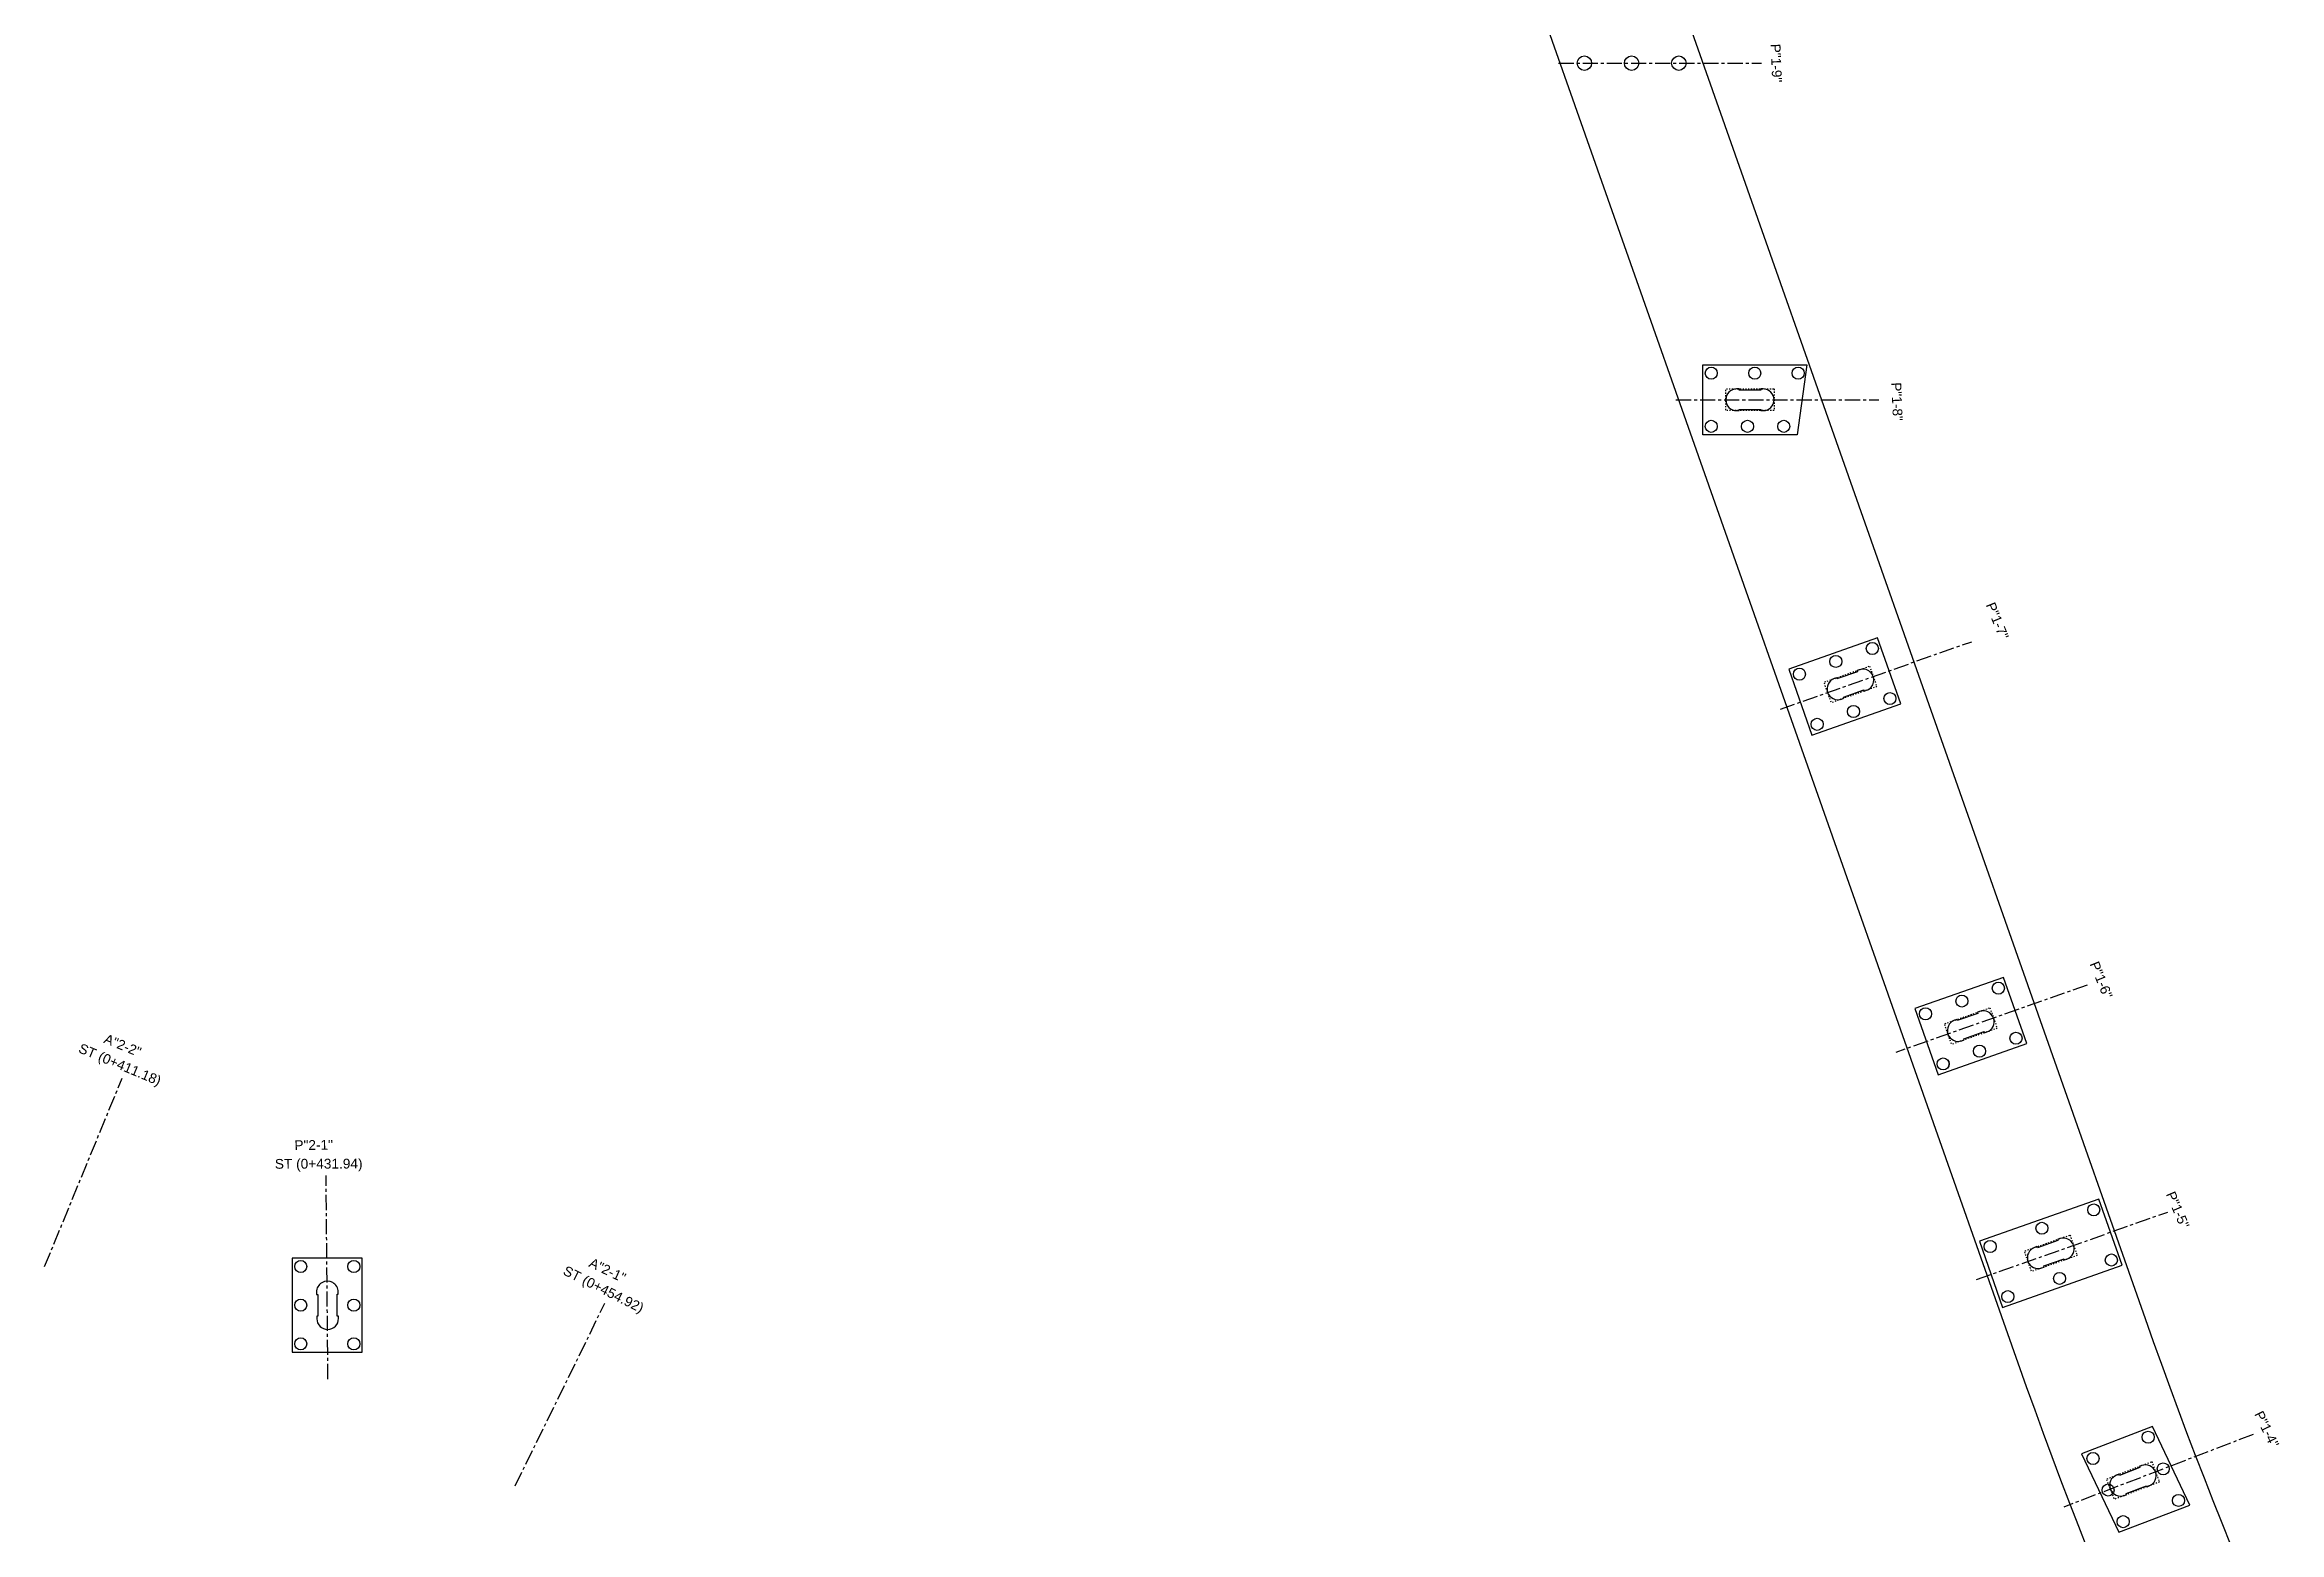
# Model space of a CAD drawing. Header units: metres. Extents: x 205641 to 206312, y 3634803 to 3635354.
# Drawn here: x 205872.5 to 206057.6, y 3635103 to 3635226.2 of the extents above; entities that cross this region are included whole.
import ezdxf

# ---------------------------------------------------------------- set-up
doc = ezdxf.new("R2010")
doc.units = ezdxf.units.M
for name, pattern in [('0', [0]), ('CENTER', [2, 1.25, -0.25, 0.25, -0.25]), ('DOT2', [0.125, 0, -0.125])]:
    doc.linetypes.add(name, pattern=pattern)
for name, color, linetype in [('column', 10, 'Continuous'), ('New Jersey', 220, 'Continuous'), ('OFFSET COLUMN', 7, 'Continuous'), ('piles', 35, 'Continuous'), ('rc', 5, 'Continuous'), ('WES-AXES', 10, 'CENTER')]:
    doc.layers.add(name, color=color, linetype=linetype)
doc.styles.add('Arial', font='arial.ttf')

msp = doc.modelspace()

# ---------------------------------------------------------------- texts
at = {"style": 'Arial'}
for s, rotation, p in [(' P"1-9"', 272.464, (206015.47, 3635226.54, 53.79)), (' P"1-8"', 272.464, (206025.47, 3635198.5, 29.52)), (' P"1-7"', 291.8687, (206033.18, 3635180.07, 29.52)), (' P"1-6"', 291.8687, (206041.78, 3635150.33, 29.52)), ('ST (0+411.18)', 337.2792, (205875.24, 3635142.74, 29.52)), (' A"2-2"', 337.84, (205877.05, 3635143.64)), (' P"2-1"', 0.7467, (205892.89, 3635134.61)), ('ST (0+431.94)', 0.1858, (205891.58, 3635133.07, 29.52)), (' P"1-5"', 293.0618, (206048.09, 3635131.26, 29.52)), ('ST (0+454.92)', 333.5025, (205915.38, 3635124.35, 29.52)), (' A"2-1"', 334.0633, (205917.24, 3635125.14)), (' P"1-4"', 295.6923, (206055.39, 3635113.04, 29.52))]:
    msp.add_text(s, height=0.81, rotation=rotation, dxfattribs=at).set_placement(p)

# ---------------------------------------------------------------- linework, layer by layer
at = {"layer": 'column'}
for points in [[(206012.67, 3635195.86), (206012.87, 3635195.86), (206012.87, 3635195.96), (206014.67, 3635195.96), (206014.67, 3635195.86), (206014.87, 3635195.86, 1), (206014.87, 3635197.66), (206014.67, 3635197.66), (206014.67, 3635197.56), (206012.87, 3635197.56), (206012.87, 3635197.66), (206012.67, 3635197.66, 1), (206012.67, 3635195.86)], [(206021.36, 3635171.97), (206021.55, 3635172.04), (206021.51, 3635172.13), (206023.21, 3635172.73), (206023.24, 3635172.63), (206023.43, 3635172.7, 1), (206022.83, 3635174.4), (206022.65, 3635174.33), (206022.68, 3635174.24), (206020.98, 3635173.64), (206020.95, 3635173.73), (206020.76, 3635173.67, 1), (206021.36, 3635171.97)], [(206031.32, 3635143.67), (206031.51, 3635143.74), (206031.48, 3635143.83), (206033.18, 3635144.43), (206033.21, 3635144.34), (206033.4, 3635144.4, 1), (206032.8, 3635146.1), (206032.61, 3635146.04), (206032.65, 3635145.94), (206030.95, 3635145.34), (206030.91, 3635145.44), (206030.73, 3635145.37, 1), (206031.32, 3635143.67)], [(206037.95, 3635124.85), (206038.14, 3635124.92), (206038.11, 3635125.02), (206039.81, 3635125.61), (206039.84, 3635125.52), (206040.03, 3635125.59, 1), (206039.43, 3635127.28), (206039.24, 3635127.22), (206039.27, 3635127.12), (206037.58, 3635126.52), (206037.54, 3635126.62), (206037.35, 3635126.55, 1), (206037.95, 3635124.85)], [(206044.8, 3635106.02), (206044.98, 3635106.09), (206044.95, 3635106.18), (206046.63, 3635106.82), (206046.67, 3635106.73), (206046.85, 3635106.8, 1), (206046.21, 3635108.48), (206046.02, 3635108.41), (206046.06, 3635108.32), (206044.38, 3635107.67), (206044.34, 3635107.77), (206044.15, 3635107.7, 1), (206044.8, 3635106.02)]]:
    msp.add_lwpolyline(points, format="xyb", dxfattribs=at)
at = {"layer": 'New Jersey', "color": 6, "transparency": 33554585}
for points in [[(205641.43, 3635261.87, 0.067918), (205763, 3635320.48, -0.4883), (206004.67, 3635239.42), (206046.5, 3635120.66, 0.073302), (206106.17, 3635007.44), (206116.9, 3634992.77, 0.045362), (206200.62, 3634897.7), (206242.59, 3634857.96, 0.044333), (206311.57, 3634803.37)], [(206225.3, 3634859.22, -0.005353), (206214.14, 3634869.56), (206192.96, 3634889.62, -0.045362), (206107.9, 3634986.2), (206097.18, 3635000.86, -0.073302), (206036, 3635116.96), (205994.16, 3635235.71, 0.4883), (205769.15, 3635311.19, -0.067918), (205644.87, 3635251.27)]]:
    msp.add_lwpolyline(points, format="xyb", dxfattribs=at)
at = {"layer": 'OFFSET COLUMN', "linetype": 'DOT2', "transparency": 33554585, "flags": 128}
for points in [[(206015.77, 3635197.66), (206015.77, 3635195.86), (206011.77, 3635195.86), (206011.77, 3635197.66)], [(206023.68, 3635174.7), (206024.28, 3635173), (206020.51, 3635171.67), (206019.91, 3635173.37)], [(206033.65, 3635146.4), (206034.25, 3635144.7), (206030.48, 3635143.37), (206029.88, 3635145.07)], [(206040.28, 3635127.58), (206040.88, 3635125.88), (206037.1, 3635124.56), (206036.51, 3635126.25)], [(206047.05, 3635108.81), (206047.69, 3635107.13), (206043.96, 3635105.69), (206043.31, 3635107.37)]]:
    msp.add_lwpolyline(points, close=True, dxfattribs=at)
at = {"layer": 'piles', "color": 2, "transparency": 33554585}
for centre, radius in [((206000.06, 3635224.64, 24.27), 0.6), ((206003.97, 3635224.64, 24.27), 0.6), ((206007.88, 3635224.64, 24.27), 0.6), ((206010.57, 3635198.96), 0.5), ((206010.57, 3635198.96), 0.5), ((206014.17, 3635198.96), 0.5), ((206014.17, 3635198.96), 0.5), ((206017.77, 3635198.96), 0.5), ((206017.77, 3635198.96), 0.5), ((206010.57, 3635194.56), 0.5), ((206010.57, 3635194.56), 0.5), ((206013.57, 3635194.56), 0.5), ((206013.57, 3635194.56), 0.5), ((206016.57, 3635194.56), 0.5), ((206016.57, 3635194.56), 0.5), ((206023.91, 3635176.16), 0.5), ((206023.91, 3635176.16), 0.5), ((206017.87, 3635174.03), 0.5), ((206017.87, 3635174.03), 0.5), ((206020.89, 3635175.09), 0.5), ((206020.89, 3635175.09), 0.5), ((206025.37, 3635172.01), 0.5), ((206025.37, 3635172.01), 0.5), ((206022.35, 3635170.94), 0.5), ((206022.35, 3635170.94), 0.5), ((206019.34, 3635169.88), 0.5), ((206019.34, 3635169.88), 0.5), ((206034.35, 3635148.03), 0.5), ((206034.35, 3635148.03), 0.5), ((206034.35, 3635148.03), 0.5), ((206031.33, 3635146.96), 0.5), ((206031.33, 3635146.96), 0.5), ((206031.33, 3635146.96), 0.5), ((206028.31, 3635145.9), 0.5), ((206028.31, 3635145.9), 0.5), ((206028.31, 3635145.9), 0.5), ((206032.79, 3635142.81), 0.5), ((206032.79, 3635142.81), 0.5), ((206032.79, 3635142.81), 0.5), ((206035.81, 3635143.88), 0.5), ((206035.81, 3635143.88), 0.5), ((206035.81, 3635143.88), 0.5), ((206029.77, 3635141.75), 0.5), ((206029.77, 3635141.75), 0.5), ((206029.78, 3635141.75), 0.5), ((206042.25, 3635129.66), 0.5), ((206037.96, 3635128.14), 0.5), ((206033.67, 3635126.63), 0.5), ((205893.72, 3635124.97), 0.5), ((205898.12, 3635124.97), 0.5), ((206039.42, 3635123.99), 0.5), ((206043.71, 3635125.51), 0.5), ((206035.13, 3635122.48), 0.5), ((205893.72, 3635121.77), 0.5), ((205898.12, 3635121.77), 0.5), ((205893.72, 3635118.57), 0.5), ((205898.12, 3635118.57), 0.5), ((206046.76, 3635110.83), 0.5), ((206042.19, 3635109.07), 0.5), ((206048.01, 3635108.21), 0.5), ((206043.44, 3635106.46), 0.5), ((206049.27, 3635105.6), 0.5), ((206044.69, 3635103.84), 0.5)]:
    msp.add_circle(centre, radius, dxfattribs=at).dxf.unprotected_set("ltscale", 0)
at = {"layer": 'rc', "color": 3, "linetype": '0', "transparency": 33554585}
msp.add_lwpolyline([(206009.87, 3635199.66), (206018.48, 3635199.66), (206017.67, 3635193.86), (206009.87, 3635193.86), (206009.87, 3635199.66)], dxfattribs=at)
for points in [[(206016.98, 3635174.46), (206018.91, 3635168.99), (206026.27, 3635171.58), (206024.34, 3635177.05)], [(206027.42, 3635146.33), (206029.35, 3635140.86), (206036.7, 3635143.45), (206034.78, 3635148.92)], [(206032.78, 3635127.06), (206034.7, 3635121.59), (206044.61, 3635125.08), (206042.68, 3635130.55)], [(205893.02, 3635117.87), (205898.82, 3635117.87), (205898.82, 3635125.67), (205893.02, 3635125.67)], [(206050.22, 3635105.22), (206047.11, 3635111.71), (206041.23, 3635109.46), (206044.34, 3635102.96)]]:
    msp.add_lwpolyline(points, close=True, dxfattribs=at)
msp.add_lwpolyline([(205896.85, 3635120.67), (205896.85, 3635120.87), (205896.75, 3635120.87), (205896.73, 3635122.67), (205896.83, 3635122.67), (205896.83, 3635122.87, 1), (205895.03, 3635122.85), (205895.03, 3635122.65), (205895.13, 3635122.65), (205895.15, 3635120.85), (205895.05, 3635120.85), (205895.05, 3635120.65, 1), (205896.85, 3635120.67)], format="xyb", dxfattribs=at)
at = {"layer": 'WES-AXES', "linetype": 'CENTER'}
for p, q in [((205997.92, 3635224.64, 24.27), (206014.72, 3635224.64, 24.27)), ((206007.64, 3635196.76), (206024.44, 3635196.76)), ((206016.29, 3635171.14), (206032.14, 3635176.72)), ((206041.7, 3635148.28), (206025.86, 3635142.7)), ((205872.51, 3635124.98), (205878.93, 3635140.58)), ((205895.98, 3635115.65), (205895.82, 3635132.52)), ((206032.54, 3635123.9), (206048.38, 3635129.48)), ((205911.49, 3635106.81), (205918.92, 3635121.95)), ((206055.45, 3635111.06), (206039.76, 3635105.05))]:
    msp.add_line(p, q, dxfattribs=at)

msp.set_redraw_order([(e.dxf.handle, doc.entitydb.next_handle()) for e in msp.query("TEXT MTEXT ATTDEF DIMENSION ARC_DIMENSION")])  # texts and dimensions are drawn at this point

doc.saveas('drawing.dxf')
